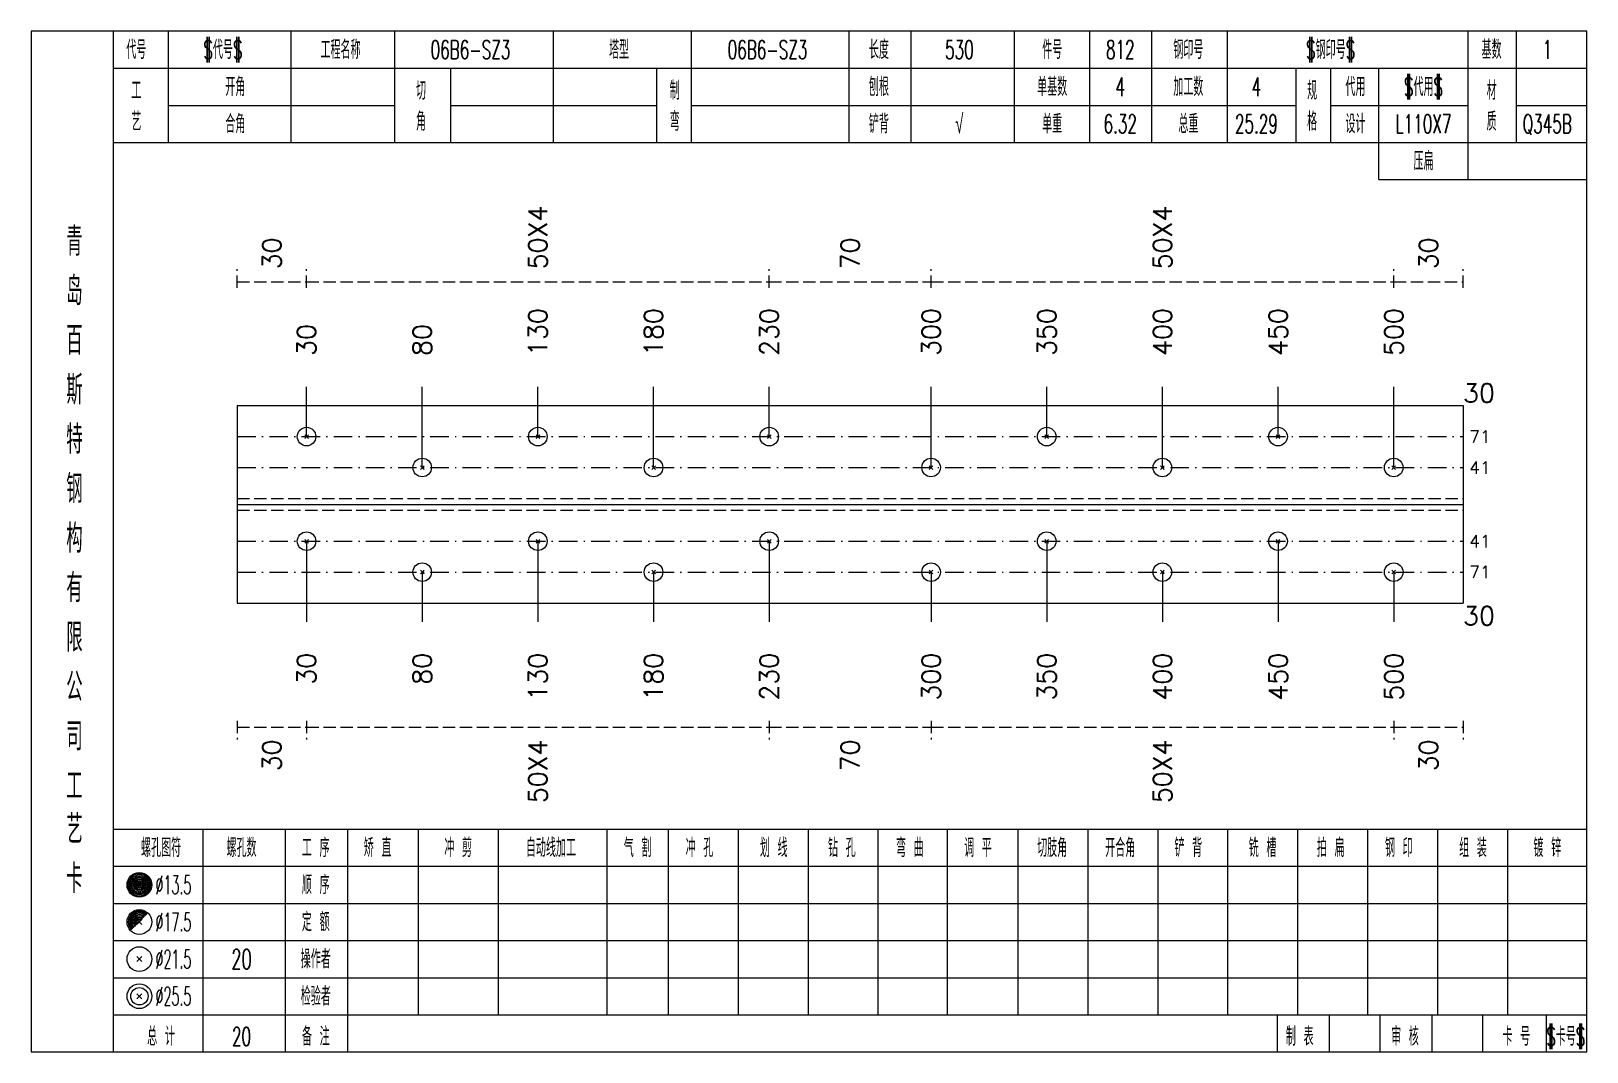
# Model space of a CAD drawing. Extents: x -533 to 8774, y 0 to 7979.
# Drawn here: x 0 to 251.4, y 2020.4 to 2185.4 of the extents above; entities that cross this region are included whole.
import ezdxf
from ezdxf.enums import TextEntityAlignment as Align

# ---------------------------------------------------------------- set-up
doc = ezdxf.new("R2010")
doc.units = 0
doc.header["$MEASUREMENT"] = 0
doc.linetypes.add('一点画线', pattern=[5.2, 3, -1, 0.2, -1])
doc.linetypes.add('虚线', pattern=[2.75, 2, -0.75])
doc.layers.get('0').update_dxf_attribs({"linetype": 'CONTINUOUS', "lineweight": 25})
for name, color, linetype, lineweight in [('1', 7, 'CONTINUOUS', 25), ('4', 7, 'CONTINUOUS', 25), ('5', 7, 'CONTINUOUS', 25)]:
    doc.layers.add(name, color=color, linetype=linetype, lineweight=lineweight)
doc.styles.get("Standard").update_dxf_attribs({"font": 'simplex.shx', "width": 0.7, "height": 3, "bigfont": 'gbhzfs.shx'})

msp = doc.modelspace()

# ---------------------------------------------------------------- texts
at = {"color": 8, "linetype": 'Continuous', "lineweight": 9}
for s, p in [('50X4', (81.89, 2146.86)), ('50X4', (182.81, 2146.86)), ('30', (38.91, 2146.86)), ('70', (132.35, 2146.86)), ('30', (225.79, 2146.86))]:
    msp.add_text(s, height=3, rotation=90, dxfattribs=at).set_placement(p, align=Align.MIDDLE_LEFT)
at = {"color": 7, "linetype": 'Continuous', "lineweight": 13}
for s, p in [('130', (81.89, 2132.86)), ('180', (100.58, 2132.86)), ('230', (119.27, 2132.86)), ('300', (145.43, 2132.86)), ('350', (164.12, 2132.86)), ('400', (182.81, 2132.86)), ('450', (201.5, 2132.86)), ('500', (220.19, 2132.86)), ('30', (44.51, 2132.86)), ('80', (63.2, 2132.86))]:
    msp.add_text(s, height=3, rotation=90, dxfattribs=at).set_placement(p, align=Align.MIDDLE_LEFT)
for s, height, p in [('30', 3, (231.4, 2126.86)), ('71', 2, (232.4, 2119.82)), ('41', 2, (232.4, 2114.82)), ('41', 2, (232.4, 2102.91)), ('71', 2, (232.4, 2097.91))]:
    msp.add_text(s, height=height, dxfattribs=at).set_placement(p, align=Align.MIDDLE_LEFT)
at = {"color": 8, "linetype": 'Continuous', "lineweight": 9}
for s, p in [('30', (38.91, 2070.86)), ('50X4', (81.89, 2070.86)), ('70', (132.35, 2070.86)), ('50X4', (182.81, 2070.86)), ('30', (225.79, 2070.86))]:
    msp.add_text(s, height=3, rotation=90, dxfattribs=at).set_placement(p, align=Align.MIDDLE_RIGHT)
at = {"layer": '1', "color": 7, "linetype": 'Continuous', "lineweight": 13}
msp.add_text('30', height=3, dxfattribs=at).set_placement((231.4, 2090.86), align=Align.MIDDLE_LEFT)
for s, p in [('30', (44.51, 2084.86)), ('80', (63.2, 2084.86)), ('130', (81.89, 2084.86)), ('180', (100.58, 2084.86)), ('230', (119.27, 2084.86)), ('300', (145.43, 2084.86)), ('350', (164.12, 2084.86)), ('400', (182.81, 2084.86)), ('450', (201.5, 2084.86)), ('500', (220.19, 2084.86))]:
    msp.add_text(s, height=3, rotation=90, dxfattribs=at).set_placement(p, align=Align.MIDDLE_RIGHT)
at = {"layer": '4', "color": 1, "linetype": 'Continuous', "lineweight": 13}
for s, height, width, p in [('代号', 3, 0.6, (17, 2182.36)), ('$代号$', 3, 0.6, (31, 2182.36)), ('工程名称', 3, 0.6, (50, 2182.36)), ('06B6-SZ3', 3, 0.6, (71, 2182.36)), ('塔型', 3, 0.6, (95, 2182.36)), ('06B6-SZ3', 3, 0.6, (119, 2182.36)), ('长度', 3, 0.6, (137, 2182.36)), ('530', 3, 0.6, (150, 2182.36)), ('件号', 3, 0.6, (165, 2182.36)), ('812', 3, 0.6, (176, 2182.36)), ('钢印号', 3, 0.6, (187, 2182.36)), ('$钢印号$', 3, 0.6, (210, 2182.36)), ('基数', 3, 0.6, (236, 2182.36)), ('1', 3, 0.6, (245, 2182.36)), ('工', 3, 0.6, (17, 2175.76)), ('开角', 3, 0.6, (33, 2176.36)), ('切', 3, 0.6, (63, 2175.76)), ('制', 3, 0.6, (104, 2175.76)), ('刨根', 3, 0.6, (137, 2176.36)), ('单基数', 3, 0.6, (165, 2176.36)), ('4', 3, 0.6, (176, 2176.36)), ('加工数', 3, 0.6, (187, 2176.36)), ('4', 3, 0.6, (198, 2176.36)), ('规', 3, 0.6, (207, 2175.76)), ('代用', 3, 0.6, (214, 2176.36)), ('$代用$', 3, 0.6, (225, 2176.36)), ('材', 3, 0.6, (236, 2175.76)), ('艺', 3, 0.6, (17, 2170.76)), ('合角', 3, 0.6, (33, 2170.36)), ('角', 3, 0.6, (63, 2170.76)), ('弯', 3, 0.6, (104, 2170.76)), ('铲背', 3, 0.6, (137, 2170.36)), ('√', 3, 0.6, (150, 2170.36)), ('单重', 3, 0.6, (165, 2170.36)), ('总重', 3, 0.6, (187, 2170.36)), ('格', 3, 0.6, (207, 2170.76)), ('设计', 3, 0.6, (214, 2170.36)), ('质', 3, 0.6, (236, 2170.76)), ('6.32', 3, 0.6, (176, 2170.36)), ('25.29', 3, 0.6, (198, 2170.36)), ('L110X7', 3, 0.6, (225, 2170.36)), ('Q345B', 3, 0.6, (245, 2170.36)), ('压扁', 3, 0.6, (225, 2164.36)), ('青', 4.6, 0.8, (7, 2151.36)), ('岛', 4.6, 0.8, (7, 2143.36)), ('百', 4.6, 0.8, (7, 2135.36)), ('斯', 4.6, 0.8, (7, 2127.36)), ('特', 4.6, 0.8, (7, 2119.36)), ('钢', 4.6, 0.8, (7, 2111.36)), ('构', 4.6, 0.8, (7, 2103.36)), ('有', 4.6, 0.8, (7, 2095.36)), ('限', 4.6, 0.8, (7, 2087.36)), ('公', 4.6, 0.8, (7, 2079.36)), ('司', 4.6, 0.8, (7, 2071.36)), ('工', 4.6, 0.8, (7, 2063.36)), ('艺', 4.6, 0.8, (7, 2056.36)), ('螺孔图符', 3, 0.6, (21, 2053.36)), ('螺孔数', 3, 0.6, (34, 2053.36)), ('工 序', 3, 0.6, (46, 2053.36)), ('矫 直', 3, 0.6, (56, 2053.36)), ('冲 剪', 3, 0.6, (69, 2053.36)), ('自动线加工', 3, 0.6, (84, 2053.36)), ('气 割', 3, 0.6, (98, 2053.36)), ('冲 孔', 3, 0.6, (108, 2053.36)), ('划 线', 3, 0.6, (120, 2053.36)), ('钻 孔', 3, 0.6, (131, 2053.36)), ('弯 曲', 3, 0.6, (142, 2053.36)), ('调 平', 3, 0.6, (153, 2053.36)), ('切肢角', 3, 0.6, (165, 2053.36)), ('开合角', 3, 0.6, (176, 2053.36)), ('铲 背', 3, 0.6, (187, 2053.36)), ('铣 槽', 3, 0.6, (199, 2053.36)), ('拍 扁', 3, 0.6, (210, 2053.36)), ('钢 印', 3, 0.6, (221, 2053.36)), ('组 装', 3, 0.6, (233, 2053.36)), ('镀 锌', 3, 0.6, (245, 2053.36)), ('卡', 4.6, 0.8, (7, 2048.36)), ('顺 序', 3, 0.6, (46, 2047.36)), ('%%C13.5', 3, 0.5, (23, 2047.36)), ('%%C17.5', 3, 0.5, (23, 2041.36)), ('定 额', 3, 0.6, (46, 2041.36)), ('%%C21.5', 3, 0.5, (23, 2035.36)), ('20', 3.2, 0.6, (34, 2035.36)), ('操作者', 3, 0.6, (46, 2035.36)), ('%%C25.5', 3, 0.5, (23, 2029.36)), ('检验者', 3, 0.6, (46, 2029.36)), ('总 计', 3, 0.6, (21, 2022.86)), ('20', 3, 0.6, (34, 2022.86)), ('备 注', 3, 0.6, (46, 2022.86)), ('制 表', 3, 0.6, (205, 2022.86)), ('审 核', 3, 0.6, (222, 2022.86)), ('卡 号', 3, 0.6, (240, 2022.86)), ('$卡号$', 3, 0.6, (248, 2022.86))]:
    msp.add_text(s, height=height, dxfattribs=dict(at, width=width)).set_placement(p, align=Align.MIDDLE_CENTER)

# ---------------------------------------------------------------- blocks, each defined once
blk = doc.blocks.new('孔21.5')
at = {"layer": '5', "color": 7, "linetype": 'Continuous', "lineweight": 13}
for p, q in [((-0.2, -0.2), (0.2, 0.2)), ((0.2, -0.2), (-0.2, 0.2))]:
    blk.add_line(p, q, dxfattribs=at)
blk.add_circle((0, 0), 1, dxfattribs=at)

# ---------------------------------------------------------------- linework, layer by layer
at = {"color": 8, "linetype": '虚线', "lineweight": 9}
for p, q in [((33.3, 2143.86), (33.3, 2146.86)), ((33.3, 2144.86), (44.51, 2144.86)), ((44.51, 2143.86), (44.51, 2146.86)), ((44.51, 2143.86), (44.51, 2146.86)), ((44.51, 2144.86), (119.27, 2144.86)), ((119.27, 2143.86), (119.27, 2146.86)), ((119.27, 2143.86), (119.27, 2146.86)), ((119.27, 2144.86), (145.43, 2144.86)), ((145.43, 2143.86), (145.43, 2146.86)), ((145.43, 2143.86), (145.43, 2146.86)), ((145.43, 2144.86), (220.19, 2144.86)), ((220.19, 2143.86), (220.19, 2146.86)), ((220.19, 2143.86), (220.19, 2146.86)), ((220.19, 2144.86), (231.4, 2144.86)), ((231.4, 2143.86), (231.4, 2146.86)), ((33.3, 2073.86), (33.3, 2070.86)), ((33.3, 2072.86), (44.51, 2072.86)), ((44.51, 2073.86), (44.51, 2070.86)), ((44.51, 2073.86), (44.51, 2070.86)), ((44.51, 2072.86), (119.27, 2072.86)), ((119.27, 2073.86), (119.27, 2070.86)), ((119.27, 2073.86), (119.27, 2070.86)), ((119.27, 2072.86), (145.43, 2072.86)), ((145.43, 2073.86), (145.43, 2070.86)), ((145.43, 2073.86), (145.43, 2070.86)), ((145.43, 2072.86), (220.19, 2072.86)), ((220.19, 2073.86), (220.19, 2070.86)), ((220.19, 2073.86), (220.19, 2070.86)), ((220.19, 2072.86), (231.4, 2072.86)), ((231.4, 2073.86), (231.4, 2070.86))]:
    msp.add_line(p, q, dxfattribs=at)
at = {"color": 7, "linetype": 'Continuous', "lineweight": 13}
for p, q in [((44.51, 2119.82), (44.51, 2127.86)), ((63.2, 2114.82), (63.2, 2127.86)), ((81.89, 2119.82), (81.89, 2127.86)), ((100.58, 2114.82), (100.58, 2127.86)), ((119.27, 2119.82), (119.27, 2127.86)), ((145.43, 2114.82), (145.43, 2127.86)), ((164.12, 2119.82), (164.12, 2127.86)), ((182.81, 2114.82), (182.81, 2127.86)), ((201.5, 2119.82), (201.5, 2127.86)), ((220.19, 2114.82), (220.19, 2127.86)), ((44.51, 2102.91), (44.51, 2089.86)), ((81.89, 2102.91), (81.89, 2089.86)), ((119.27, 2102.91), (119.27, 2089.86)), ((164.12, 2102.91), (164.12, 2089.86)), ((201.5, 2102.91), (201.5, 2089.86)), ((63.2, 2097.91), (63.2, 2089.86)), ((100.58, 2097.91), (100.58, 2089.86)), ((145.43, 2097.91), (145.43, 2089.86)), ((182.81, 2097.91), (182.81, 2089.86)), ((220.19, 2097.91), (220.19, 2089.86))]:
    msp.add_line(p, q, dxfattribs=at)
at = {"color": 7, "linetype": 'Continuous', "lineweight": 18}
for p, q in [((33.3, 2124.82), (33.3, 2092.91)), ((33.3, 2124.82), (231.4, 2124.82)), ((231.4, 2124.82), (231.4, 2092.91)), ((33.3, 2108.86), (231.4, 2108.86))]:
    msp.add_line(p, q, dxfattribs=at)
at = {"color": 3, "linetype": '一点画线', "lineweight": 13}
for p, q in [((33.3, 2119.82), (231.4, 2119.82)), ((33.3, 2114.82), (231.4, 2114.82)), ((33.3, 2102.91), (231.4, 2102.91)), ((33.3, 2097.91), (231.4, 2097.91))]:
    msp.add_line(p, q, dxfattribs=at)
at = {"color": 1, "linetype": '虚线', "lineweight": 18}
for p, q in [((33.3, 2109.82), (231.4, 2109.82)), ((33.3, 2107.91), (231.4, 2107.91))]:
    msp.add_line(p, q, dxfattribs=at)
at = {"layer": '1', "color": 7, "linetype": 'Continuous', "lineweight": 18}
msp.add_line((33.3, 2092.91), (231.4, 2092.91), dxfattribs=at)
at = {"layer": '4', "color": 1, "linetype": 'Continuous', "lineweight": 18}
for p, q in [((13.3, 2020.36), (13.3, 2185.36)), ((22.2, 2167.36), (22.2, 2185.36)), ((42, 2167.36), (42, 2185.36)), ((58.8, 2167.36), (58.8, 2185.36)), ((84.4, 2167.36), (84.4, 2185.36)), ((106.7, 2167.36), (106.7, 2185.36)), ((132.2, 2167.36), (132.2, 2185.36)), ((142.2, 2167.36), (142.2, 2185.36)), ((158.9, 2167.36), (158.9, 2185.36)), ((171.1, 2167.36), (171.1, 2185.36)), ((181.1, 2167.36), (181.1, 2185.36)), ((193.3, 2167.36), (193.3, 2185.36)), ((232.2, 2161.36), (232.2, 2185.36)), ((240, 2167.36), (240, 2185.36)), ((13.3, 2179.36), (251.4, 2179.36)), ((67.8, 2167.36), (67.8, 2179.36)), ((101.1, 2167.36), (101.1, 2179.36)), ((204.4, 2167.36), (204.4, 2179.36)), ((210, 2167.36), (210, 2179.36)), ((217.8, 2161.36), (217.8, 2179.36)), ((22.2, 2173.36), (58.8, 2173.36)), ((67.8, 2173.36), (101.1, 2173.36)), ((106.7, 2173.36), (204.4, 2173.36)), ((210, 2173.36), (232.2, 2173.36)), ((240, 2173.36), (251.4, 2173.36)), ((13.3, 2167.36), (251.4, 2167.36)), ((217.8, 2161.36), (251.4, 2161.36)), ((13.3, 2056.36), (251.4, 2056.36)), ((27.8, 2020.36), (27.8, 2056.36)), ((41.1, 2020.36), (41.1, 2056.36)), ((51.2, 2020.36), (51.2, 2056.36)), ((62.6, 2026.36), (62.6, 2056.36)), ((75.5, 2026.36), (75.5, 2056.36)), ((93.1, 2026.36), (93.1, 2056.36)), ((103, 2026.36), (103, 2056.36)), ((114.3, 2026.36), (114.3, 2056.36)), ((125.6, 2026.36), (125.6, 2056.36)), ((136.9, 2026.36), (136.9, 2056.36)), ((148.1, 2026.36), (148.1, 2056.36)), ((159.5, 2026.36), (159.5, 2056.36)), ((170.8, 2026.36), (170.8, 2056.36)), ((182.1, 2026.36), (182.1, 2056.36)), ((193.4, 2026.36), (193.4, 2056.36)), ((204.7, 2026.36), (204.7, 2056.36)), ((216, 2026.36), (216, 2056.36)), ((227.3, 2026.36), (227.3, 2056.36)), ((238.6, 2026.36), (238.6, 2056.36)), ((13.3, 2050.36), (251.4, 2050.36)), ((13.3, 2044.36), (251.4, 2044.36)), ((13.3, 2038.36), (251.4, 2038.36)), ((13.3, 2032.36), (251.4, 2032.36)), ((13.3, 2026.36), (251.4, 2026.36)), ((201.4, 2020.36), (201.4, 2026.36)), ((209.8, 2020.36), (209.8, 2026.36)), ((218, 2020.36), (218, 2026.36)), ((226.4, 2020.36), (226.4, 2026.36)), ((234.6, 2020.36), (234.6, 2026.36)), ((244.9, 2020.36), (244.9, 2026.36))]:
    msp.add_line(p, q, dxfattribs=at)
at = {"layer": '4', "color": 7, "linetype": 'Continuous', "lineweight": 13}
for p, q in [((17.3, 2047.16), (17.7, 2047.56)), ((17.7, 2047.16), (17.3, 2047.56)), ((17.1, 2034.96), (17.9, 2035.76)), ((17.9, 2034.96), (17.1, 2035.76)), ((17.1, 2028.96), (17.9, 2029.76)), ((17.9, 2028.96), (17.1, 2029.76))]:
    msp.add_line(p, q, dxfattribs=at)
at = {"layer": '4', "color": 7, "linetype": 'Continuous', "lineweight": 0}
for p, q in [((17.1, 2040.96), (17.9, 2041.76)), ((17.1, 2041.76), (17.9, 2040.96))]:
    msp.add_line(p, q, dxfattribs=at)
at = {"layer": '4', "color": 1, "linetype": 'Continuous', "lineweight": 18}
msp.add_lwpolyline([(0, 2185.36), (0, 2020.36), (251.4, 2020.36), (251.4, 2185.36)], close=True, dxfattribs=at)
at = {"layer": '4', "color": 7, "linetype": 'Continuous', "lineweight": 13}
for centre, radius in [((17.5, 2047.36), 2), ((17.5, 2047.36), 1.8), ((17.5, 2047.36), 1.6), ((17.5, 2047.36), 1.4), ((17.5, 2047.36), 1.2), ((17.5, 2047.36), 1), ((17.5, 2047.36), 0.8), ((17.5, 2047.36), 0.6), ((17.5, 2047.36), 0.4), ((17.5, 2047.36), 0.2), ((17.5, 2041.36), 2), ((17.5, 2035.36), 2), ((17.5, 2029.36), 2), ((17.5, 2029.36), 1.4)]:
    msp.add_circle(centre, radius, dxfattribs=at)
for radius in [1.8, 1.6, 1.4, 1.2, 1, 0.8, 0.6, 0.4, 0.2]:
    msp.add_arc((17.5, 2041.36), radius, 45, 225, dxfattribs=at)

# ---------------------------------------------------------------- block references
at = {"color": 7, "linetype": 'Continuous', "lineweight": 13, "xscale": 1.5, "yscale": 1.5, "zscale": 1.5}
for p in [(44.51, 2119.82), (81.89, 2119.82), (119.27, 2119.82), (164.12, 2119.82), (201.5, 2119.82), (63.2, 2114.82), (100.58, 2114.82), (145.43, 2114.82), (182.81, 2114.82), (220.19, 2114.82)]:
    msp.add_blockref('孔21.5', p, dxfattribs=at)
at = {"layer": '1', "color": 7, "linetype": 'Continuous', "lineweight": 13, "xscale": 1.5, "yscale": 1.5, "zscale": 1.5}
for p in [(44.51, 2102.91), (81.89, 2102.91), (119.27, 2102.91), (164.12, 2102.91), (201.5, 2102.91), (63.2, 2097.91), (100.58, 2097.91), (145.43, 2097.91), (182.81, 2097.91), (220.19, 2097.91)]:
    msp.add_blockref('孔21.5', p, dxfattribs=at)

msp.set_redraw_order([(e.dxf.handle, doc.entitydb.next_handle()) for e in msp.query("TEXT MTEXT ATTDEF DIMENSION ARC_DIMENSION")])  # texts and dimensions are drawn at this point

doc.saveas('drawing.dxf')
